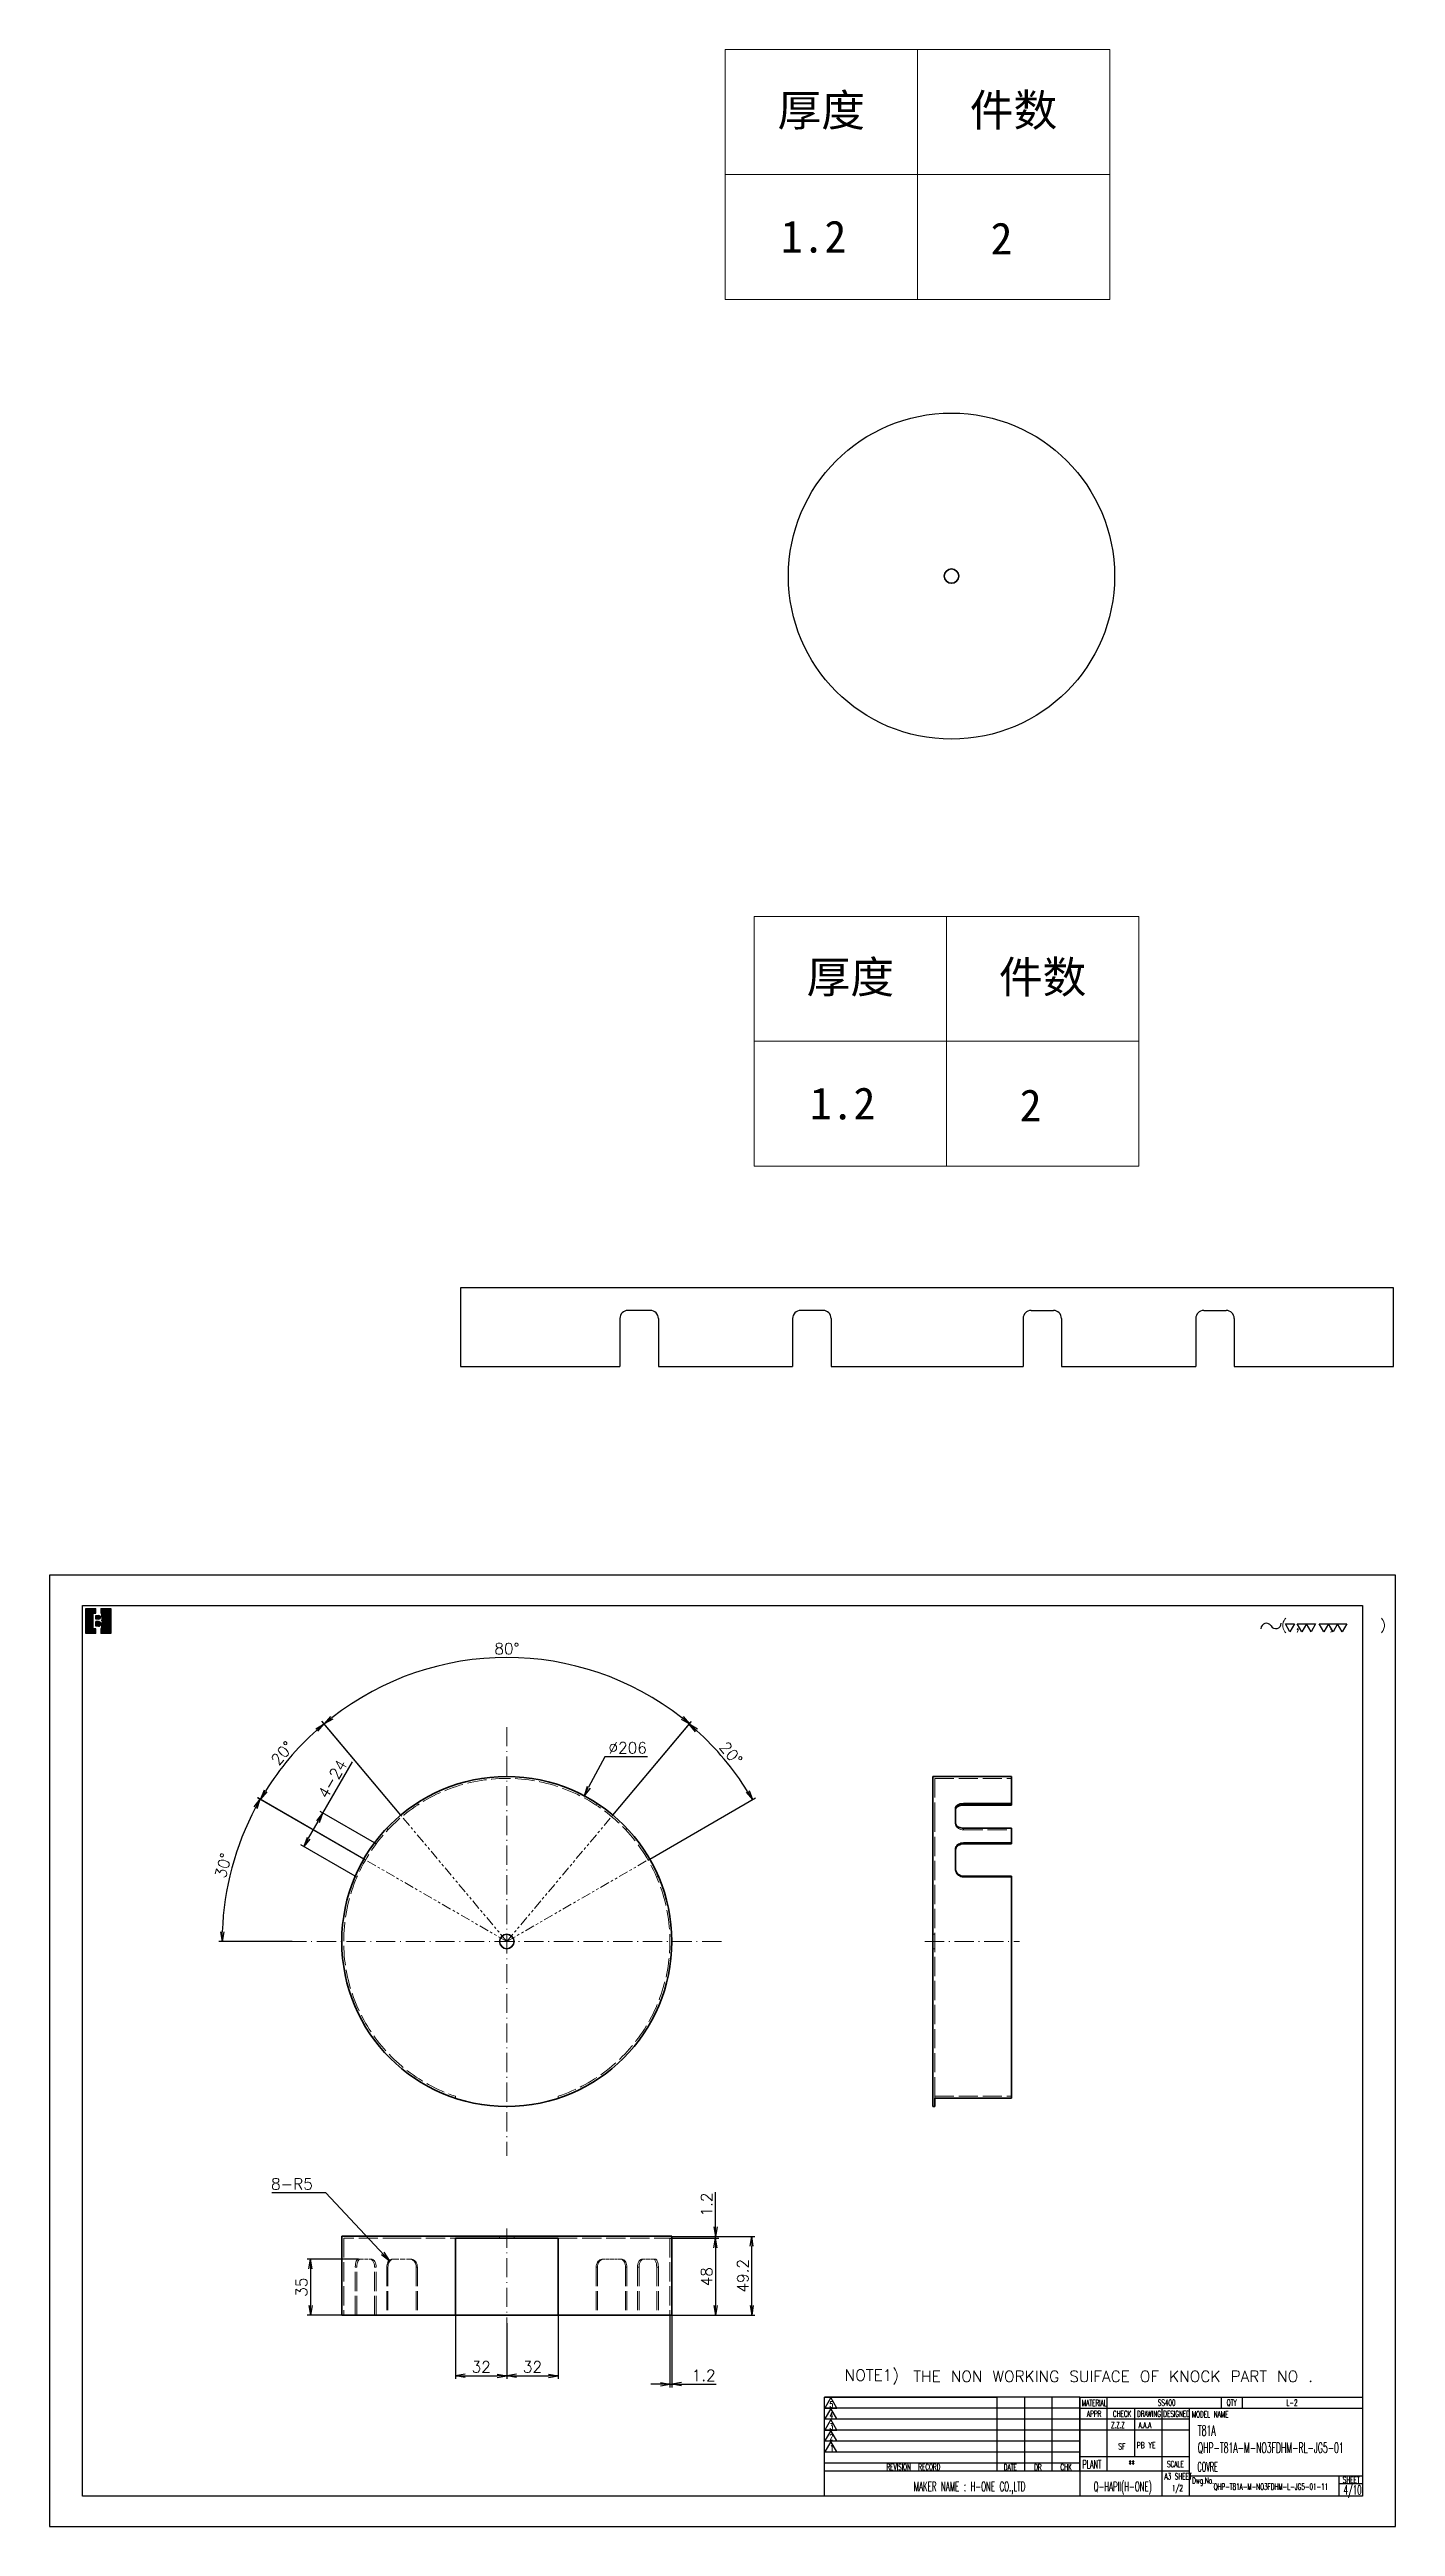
# Model space of a CAD drawing. Header units: inches. Extents: x -47 to 3258, y 12 to 1627.
# Drawn here: x 2418 to 3258, y 27 to 1573 of the extents above; entities that cross this region are included whole.
import ezdxf
from ezdxf.enums import TextEntityAlignment as Align

# ---------------------------------------------------------------- set-up
doc = ezdxf.new("R2010")
doc.units = ezdxf.units.IN
doc.header["$MEASUREMENT"] = 0
for name, pattern in [('ACISOTGB', [9, 4, -1, 1, -1, 1, -1]), ('AM_ISO02W050', [7.5, 6, -1.5]), ('AM_ISO08W050', [18, 12, -1.5, 3, -1.5]), ('DASHDOT', [18.5, 12, -3, 0.5, -3]), ('DASHED', [15, 12, -3])]:
    doc.linetypes.add(name, pattern=pattern)
for name, color, linetype, lineweight in [('AM_7', 2, 'AM_ISO08W050', 25), ('AM_HID', 1, 'AM_ISO02W050', 25), ('标注层', 253, 'Continuous', 13), ('标注线', 3, 'Continuous', 18)]:
    doc.layers.add(name, color=color, linetype=linetype, lineweight=lineweight)
doc.layers.add('title_frame', color=7, linetype='Continuous')
doc.layers.add('word_dim', color=253, linetype='Continuous')
doc.styles.add('MX_NOTE_STANDARD', font='txt.shx', dxfattribs={"bigfont": 'bigfont.shx'})
doc.styles.get("Standard").update_dxf_attribs({"font": 'txt', "bigfont": 'gbcbig.shx'})
doc.styles.add('宋体', font='')
doc.styles.get('宋体').set_extended_font_data('SimSun')
doc.dimstyles.new('STANDARD 1-2', dxfattribs={"dimscale": 2, "dimtxt": 3.5, "dimasz": 3, "dimexe": 1, "dimexo": 0, "dimgap": 1, "dimtad": 3, "dimdsep": 46, "dimtxsty": 'Standard', "dimblk1": 'OPEN', "dimblk2": 'OPEN', "dimsah": 1, "dimcen": 0, "dimclrd": 256, "dimclre": 256, "dimclrt": 3, "dimazin": 2, "dimtfac": 1, "dimtmove": 0, "dimatfit": 3, "dimldrblk": 'OPEN', "dimfxl": 1, "dimtolj": 1, "dimlwd": 25, "dimlwe": 25, "dimarcsym": 0})
doc.dimstyles.new('STANDARD 1-2$3', dxfattribs={"dimscale": 2, "dimtxt": 3.5, "dimasz": 3, "dimexe": 1, "dimexo": 0, "dimgap": 1, "dimtad": 3, "dimtoh": 1, "dimdsep": 46, "dimtxsty": 'Standard', "dimblk1": 'OPEN', "dimblk2": 'OPEN', "dimsah": 1, "dimcen": 0, "dimclrd": 256, "dimclre": 256, "dimclrt": 3, "dimazin": 2, "dimtfac": 1, "dimtofl": 0, "dimtmove": 0, "dimatfit": 3, "dimldrblk": 'OPEN', "dimfxl": 1, "dimtolj": 1, "dimlwd": 25, "dimlwe": 25, "dimarcsym": 0})

msp = doc.modelspace()

# ---------------------------------------------------------------- texts
at = {"layer": 'title_frame', "color": 3, "linetype": 'Continuous'}
msp.add_text('( ,   ,     )', height=6, dxfattribs=at).set_placement((3186.89244, 586.56777))
at = {"layer": 'title_frame', "color": 3, "style": 'MX_NOTE_STANDARD'}
for s, height, width, p in [('5', 3.75928, 0.545, (2905.06206, 100.9596)), ('4', 3.75928, 0.545, (2905.06206, 94.14411)), ('MATERIAL', 3.866688, 0.545, (3062.48575, 101.80752)), ('APPR', 3.866688, 0.545, (3065.67711, 95.004)), ('CHECK', 3.866688, 0.545, (3081.86883, 95.004)), ('DRAWING', 3.866688, 0.545, (3096.90783, 95.004)), ('SS400', 3.866688, 0.545, (3109.88823, 101.97537)), ('DESIGNED', 3.866688, 0.545, (3113.29079, 95.004)), ('MODEL NAME', 3.866688, 0.545, (3131.14767, 94.7093)), ('QTY', 3.866688, 0.545, (3152.88775, 101.97537)), ('L-2', 3.866688, 0.545, (3190.14339, 101.97537)), ('3', 3.75928, 0.545, (2905.06206, 87.22622)), ('2', 3.75928, 0.545, (2905.06206, 80.53644)), ('1', 3.75928, 0.545, (2905.45454, 73.61855)), ('Z.Z.Z', 3.724, 0.545, (3080.74076, 88.07131)), ('SF', 3.724, 0.6, (3085.20681, 74.71272)), ('PB YE', 3.724, 0.6, (3096.75172, 75.47161)), ('A.A.A', 3.724, 0.545, (3097.89076, 88.07131)), ('T81A', 6.468, 0.545, (3134.80116, 83.26442)), ('QHP-T81A-M-NO3FDHM-RL-JG5-01', 6.468, 0.545, (3134.80116, 72.5317)), ('REVISION  RECORD', 3.866688, 0.545, (2940.5392, 61.84513)), ('DATE', 3.866688, 0.545, (3013.7661, 61.68542)), ('DR', 3.866688, 0.545, (3032.75407, 61.66498)), ('CHK', 3.866688, 0.545, (3049.10735, 61.73051)), ('PLANT', 5.3704, 0.545, (3062.81362, 62.71846)), ('**', 5.3704, 0.545, (3091.52742, 62.71846)), ('SCALE', 3.866688, 0.545, (3115.64274, 63.5997)), ('COVRE', 5.88, 0.5, (3134.65369, 60.94852)), ('MAKER NAME : H-ONE CO.,LTD', 5.88, 0.545, (2957.55046, 48.66395)), ('Q-HAPII(H-ONE)', 5.88, 0.545, (3069.85327, 48.56743)), ('A3 SHEET', 3.866688, 0.545, (3114.00073, 55.96461)), ('1/2', 3.866688, 0.545, (3118.70421, 48.606)), ('Dwg.No.', 3.866688, 0.545, (3131.31938, 53.32681)), ('QHP-T81A-M-NO3FDHM-L-JG5-01-11', 3.866688, 0.545, (3144.72398, 49.46518)), ('SHEET', 3.866688, 0.545, (3225.32133, 53.78559)), ('4/10', 5.88, 0.545, (3225.79471, 46.46319))]:
    msp.add_text(s, height=height, dxfattribs=dict(at, width=width)).set_placement(p)
at = {"layer": 'word_dim', "color": 3, "linetype": 'Continuous'}
msp.add_text('NOTE1) ', height=7, dxfattribs=at).set_placement((2914.4436, 117.60189))
at = {"layer": 'word_dim', "color": 3, "insert": (2951.06478, 123.82106), "char_height": 7, "width": 352.1336511, "attachment_point": 1}
msp.add_mtext(' THE NON WORKING SUIFACE OF KNOCK PART NO .', dxfattribs=at)
at = {"layer": '标注层', "color": 3, "ltscale": 2, "insert": (2582.52654, 236.9151), "char_height": 7, "attachment_point": 9}
msp.add_mtext('\\A1;8-R5', dxfattribs=at)

# ---------------------------------------------------------------- blocks, each defined once
blk = doc.blocks.new('B機密ﾏｰｸ')
blk.add_hatch(color=1).paths.add_polyline_path([(0.4, 0.815), (0.4, 1), (0, 1), (0, 0), (0.4, 0), (0.4, 0.185), (0.3, 0.185), (0.3, 0.815)])
h = blk.add_hatch(color=1)
edge = h.paths.add_edge_path()
edge.add_line((0.6, 1), (0.6, 0.814))
edge.add_arc((0.585, 0.67), 0.145, 0, 84.06223, ccw=False)
edge.add_arc((0.585, 0.67), 0.145, -69.82873, 0, ccw=False)
edge.add_line((0.635, 0.534), (0.635, 0.512))
edge.add_arc((0.57, 0.355), 0.17, 0, 67.52049, ccw=False)
edge.add_arc((0.57, 0.355), 0.17, -79.83575, 0, ccw=False)
edge.add_line((0.6, 0.188), (0.6, 0))
edge.add_line((0.6, 0), (1, 0))
edge.add_line((1, 0), (1, 1))
edge.add_line((1, 1), (0.6, 1))
h = blk.add_hatch(color=1)
edge = h.paths.add_edge_path()
edge.add_arc((0.53, 0.645), 0.07, 360, 450)
edge.add_line((0.53, 0.715), (0.4, 0.715))
edge.add_line((0.4, 0.715), (0.4, 0.575))
edge.add_line((0.4, 0.575), (0.53, 0.575))
edge.add_arc((0.53, 0.645), 0.07, 270, 360)
h = blk.add_hatch(color=1)
edge = h.paths.add_edge_path()
edge.add_arc((0.515, 0.38), 0.095, 0, 90)
edge.add_line((0.515, 0.475), (0.4, 0.475))
edge.add_line((0.4, 0.475), (0.4, 0.285))
edge.add_line((0.4, 0.285), (0.515, 0.285))
edge.add_arc((0.515, 0.38), 0.095, 270, 360)
at = {"color": 1}
for p, q in [((0, 0), (0, 1)), ((0, 1), (0.4, 1)), ((0.4, 0.815), (0.4, 1)), ((0.6, 1), (0.6, 0.814)), ((0.6, 1), (1, 1)), ((1, 1), (1, 0)), ((0.3, 0.815), (0.4, 0.815)), ((0.3, 0.185), (0.3, 0.815)), ((0.4, 0.185), (0.3, 0.185)), ((0.4, 0.715), (0.53, 0.715)), ((0.4, 0.575), (0.4, 0.715)), ((0.53, 0.575), (0.4, 0.575)), ((0.515, 0.475), (0.4, 0.475)), ((0.4, 0.285), (0.4, 0.475)), ((0.515, 0.285), (0.4, 0.285)), ((0.4, 0), (0.4, 0.185)), ((0.57, 0.525), (0.57, 0.525)), ((0.6, 0.645), (0.6, 0.645)), ((0.6, 0.188), (0.6, 0)), ((0.61, 0.38), (0.61, 0.38)), ((0.635, 0.534), (0.635, 0.512)), ((0.73, 0.67), (0.73, 0.67)), ((0.74, 0.355), (0.74, 0.355)), ((0.4, 0), (0, 0)), ((1, 0), (0.6, 0))]:
    blk.add_line(p, q, dxfattribs=at)
for centre, radius, start, end in [((0.515, 0.38), 0.095, 0, 90), ((0.515, 0.38), 0.095, 270, 0), ((0.53, 0.645), 0.07, 360, 90), ((0.53, 0.645), 0.07, 270, 360), ((0.585, 0.67), 0.145, 360, 84.06223), ((0.57, 0.355), 0.17, 280.16425, 0), ((0.585, 0.67), 0.145, 290.17127, 0), ((0.57, 0.355), 0.17, 0, 67.52049)]:
    blk.add_arc(centre, radius, start, end, dxfattribs=at)
blk.add_attdef('B機密ﾏｰｸ', (-0.086, 1.075), '', height=0.2)
blk = doc.blocks.new('shiage0')
at = {"layer": 'word_dim', "color": 3, "linetype": 'Continuous'}
for centre, start, end in [((1.69, 0), 30, 180), ((4.61, 1.69), 210, 0)]:
    blk.add_arc(centre, 1.69, start, end, dxfattribs=at)
blk = doc.blocks.new('_Open')
at = {"color": 0, "lineweight": -2}
for p, q in [((-1, 0.17), (0, 0)), ((-1, -0.17), (0, 0)), ((0, 0), (-1, 0))]:
    blk.add_line(p, q, dxfattribs=at)
blk = doc.blocks.new('*D80')
at = {"layer": 'DEFPOINTS', "color": 0, "ltscale": 2, "transparency": 16777216}
for p in [(2751.8, 482.8), (2655.3, 300.8)]:
    blk.add_point(p, dxfattribs=at)
at = {"layer": '标注层', "lineweight": 25, "ltscale": 2, "transparency": 16777216}
for p, q in [((2764.8, 507.2), (2754.6, 488.1)), ((2791.3, 507.2), (2764.8, 507.2))]:
    blk.add_line(p, q, dxfattribs=at)
at = {"layer": '标注层', "lineweight": 25, "ltscale": 2, "transparency": 16777216, "xscale": 6, "yscale": 6, "zscale": 6, "rotation": 242.0670033520367}
blk.add_blockref('_Open', (2751.8, 482.8), dxfattribs=at)
at = {"layer": '标注层', "color": 3, "ltscale": 2, "transparency": 16777216, "insert": (2779, 512.7), "char_height": 7, "attachment_point": 5}
blk.add_mtext('\\A1;∅206', dxfattribs=at)
blk = doc.blocks.new('*D81')
at = {"layer": 'DEFPOINTS', "color": 0, "ltscale": 2, "transparency": 16777216}
for p in [(2805.4, 158.5), (2806.6, 158.5), (2806.6, 115.4)]:
    blk.add_point(p, dxfattribs=at)
at = {"layer": '标注层', "lineweight": 25, "ltscale": 2, "transparency": 16777216}
for p, q in [((2805.4, 158.5), (2805.4, 113.4)), ((2806.6, 158.5), (2806.6, 113.4)), ((2799.4, 115.4), (2793.4, 115.4)), ((2805.4, 115.4), (2806.6, 115.4)), ((2812.6, 115.4), (2834.2, 115.4))]:
    blk.add_line(p, q, dxfattribs=at)
at = {"layer": '标注层', "lineweight": 25, "ltscale": 2, "transparency": 16777216, "xscale": 6, "yscale": 6, "zscale": 6}
blk.add_blockref('_Open', (2805.4, 115.4), dxfattribs=at)
at = {"layer": '标注层', "lineweight": 25, "ltscale": 2, "transparency": 16777216, "xscale": 6, "yscale": 6, "zscale": 6, "rotation": 180}
blk.add_blockref('_Open', (2806.6, 115.4), dxfattribs=at)
at = {"layer": '标注层', "color": 3, "ltscale": 2, "transparency": 16777216, "insert": (2826.4, 120.9), "char_height": 7, "attachment_point": 5}
blk.add_mtext('\\A1;1.2', dxfattribs=at)
blk = doc.blocks.new('*D82')
at = {"layer": 'DEFPOINTS', "color": 0, "ltscale": 2, "transparency": 16777216}
for p in [(2805.4, 206.5), (2806.6, 207.7), (2833.8, 207.7)]:
    blk.add_point(p, dxfattribs=at)
at = {"layer": '标注层', "lineweight": 25, "ltscale": 2, "transparency": 16777216}
for p, q in [((2833.8, 213.7), (2833.8, 235.4)), ((2805.4, 206.5), (2835.8, 206.5)), ((2806.6, 207.7), (2835.8, 207.7)), ((2833.8, 206.5), (2833.8, 207.7)), ((2833.8, 200.5), (2833.8, 194.5))]:
    blk.add_line(p, q, dxfattribs=at)
at = {"layer": '标注层', "lineweight": 25, "ltscale": 2, "transparency": 16777216, "xscale": 6, "yscale": 6, "zscale": 6}
for p, rotation in [((2833.8, 207.7), 270), ((2833.8, 206.5), 90)]:
    blk.add_blockref('_Open', p, dxfattribs=dict(at, rotation=rotation))
at = {"layer": '标注层', "color": 3, "ltscale": 2, "transparency": 16777216, "insert": (2828.3, 227.6), "char_height": 7, "attachment_point": 5, "rotation": 90}
blk.add_mtext('\\A1;1.2', dxfattribs=at)
blk = doc.blocks.new('*D83')
at = {"layer": 'DEFPOINTS', "color": 0, "ltscale": 2, "transparency": 16777216}
for p in [(2806.6, 207.7), (2856.4, 207.7), (2806.6, 158.5)]:
    blk.add_point(p, dxfattribs=at)
at = {"layer": '标注层', "lineweight": 25, "ltscale": 2, "transparency": 16777216}
for p, q in [((2806.6, 207.7), (2858.4, 207.7)), ((2856.4, 164.5), (2856.4, 201.7)), ((2806.6, 158.5), (2858.4, 158.5))]:
    blk.add_line(p, q, dxfattribs=at)
at = {"layer": '标注层', "lineweight": 25, "ltscale": 2, "transparency": 16777216, "xscale": 6, "yscale": 6, "zscale": 6}
for p, rotation in [((2856.4, 207.7), 90), ((2856.4, 158.5), 270)]:
    blk.add_blockref('_Open', p, dxfattribs=dict(at, rotation=rotation))
at = {"layer": '标注层', "color": 3, "ltscale": 2, "transparency": 16777216, "insert": (2850.9, 183.1), "char_height": 7, "attachment_point": 5, "rotation": 90}
blk.add_mtext('\\A1;49.2', dxfattribs=at)
blk = doc.blocks.new('*D84')
at = {"layer": 'DEFPOINTS', "color": 0, "ltscale": 2, "transparency": 16777216}
for p in [(2805.4, 206.5), (2806.6, 158.5), (2833.8, 158.5)]:
    blk.add_point(p, dxfattribs=at)
at = {"layer": '标注层', "lineweight": 25, "ltscale": 2, "transparency": 16777216}
for p, q in [((2805.4, 206.5), (2835.8, 206.5)), ((2833.8, 200.5), (2833.8, 164.5)), ((2806.6, 158.5), (2835.8, 158.5))]:
    blk.add_line(p, q, dxfattribs=at)
at = {"layer": '标注层', "lineweight": 25, "ltscale": 2, "transparency": 16777216, "xscale": 6, "yscale": 6, "zscale": 6}
for p, rotation in [((2833.8, 206.5), 90), ((2833.8, 158.5), 270)]:
    blk.add_blockref('_Open', p, dxfattribs=dict(at, rotation=rotation))
at = {"layer": '标注层', "color": 3, "ltscale": 2, "transparency": 16777216, "insert": (2828.3, 182.5), "char_height": 7, "attachment_point": 5, "rotation": 90}
blk.add_mtext('\\A1;48', dxfattribs=at)
blk = doc.blocks.new('*D85')
at = {"layer": 'DEFPOINTS', "color": 0, "ltscale": 2, "transparency": 16777216}
for p in [(2671.6, 158.5), (2703.6, 153.6), (2703.6, 120.7)]:
    blk.add_point(p, dxfattribs=at)
at = {"layer": '标注层', "lineweight": 25, "ltscale": 2, "transparency": 16777216}
for p, q in [((2671.6, 158.5), (2671.6, 118.7)), ((2703.6, 153.6), (2703.6, 118.7)), ((2677.6, 120.7), (2697.6, 120.7))]:
    blk.add_line(p, q, dxfattribs=at)
at = {"layer": '标注层', "lineweight": 25, "ltscale": 2, "transparency": 16777216, "xscale": 6, "yscale": 6, "zscale": 6, "rotation": 180}
blk.add_blockref('_Open', (2671.6, 120.7), dxfattribs=at)
at = {"layer": '标注层', "lineweight": 25, "ltscale": 2, "transparency": 16777216, "xscale": 6, "yscale": 6, "zscale": 6}
blk.add_blockref('_Open', (2703.6, 120.7), dxfattribs=at)
at = {"layer": '标注层', "color": 3, "ltscale": 2, "transparency": 16777216, "insert": (2687.6, 126.2), "char_height": 7, "attachment_point": 5}
blk.add_mtext('\\A1;32', dxfattribs=at)
blk = doc.blocks.new('*D86')
at = {"layer": 'DEFPOINTS', "color": 0, "ltscale": 2, "transparency": 16777216}
for p in [(2735.6, 158.5), (2703.6, 153.6), (2735.6, 120.7)]:
    blk.add_point(p, dxfattribs=at)
at = {"layer": '标注层', "lineweight": 25, "ltscale": 2, "transparency": 16777216}
for p, q in [((2735.6, 158.5), (2735.6, 118.7)), ((2703.6, 153.6), (2703.6, 118.7)), ((2709.6, 120.7), (2729.6, 120.7))]:
    blk.add_line(p, q, dxfattribs=at)
at = {"layer": '标注层', "lineweight": 25, "ltscale": 2, "transparency": 16777216, "xscale": 6, "yscale": 6, "zscale": 6, "rotation": 180}
blk.add_blockref('_Open', (2703.6, 120.7), dxfattribs=at)
at = {"layer": '标注层', "lineweight": 25, "ltscale": 2, "transparency": 16777216, "xscale": 6, "yscale": 6, "zscale": 6}
blk.add_blockref('_Open', (2735.6, 120.7), dxfattribs=at)
at = {"layer": '标注层', "color": 3, "ltscale": 2, "transparency": 16777216, "insert": (2719.6, 126.2), "char_height": 7, "attachment_point": 5}
blk.add_mtext('\\A1;32', dxfattribs=at)
blk = doc.blocks.new('*D87')
at = {"layer": 'DEFPOINTS', "color": 0, "ltscale": 2, "transparency": 16777216}
for p in [(2536.6, 452.6), (2614.4, 443.3), (2569.7, 391.8), (2703.6, 391.8), (2837.5, 391.8)]:
    blk.add_point(p, dxfattribs=at)
at = {"layer": '标注层', "lineweight": 25, "ltscale": 2, "transparency": 16777216}
for p, q in [((2614.4, 443.3), (2548, 481.6)), ((2569.7, 391.8), (2523.9, 391.8))]:
    blk.add_line(p, q, dxfattribs=at)
blk.add_arc((2703.6, 391.8), 177.7, 151.9355, 178.0649, dxfattribs=at)
at = {"layer": '标注层', "lineweight": 25, "ltscale": 2, "transparency": 16777216, "xscale": 6, "yscale": 6, "zscale": 6}
for p, rotation in [((2549.7, 480.6), 60.96795591115891), ((2525.9, 391.8), 269.0324710902875)]:
    blk.add_blockref('_Open', p, dxfattribs=dict(at, rotation=rotation))
at = {"layer": '标注层', "color": 3, "ltscale": 2, "transparency": 16777216, "insert": (2526.6, 439.2), "char_height": 7, "attachment_point": 5, "rotation": 75.0002}
blk.add_mtext('\\A1;30°', dxfattribs=at)
blk = doc.blocks.new('*D88')
at = {"layer": 'DEFPOINTS', "color": 0, "ltscale": 2, "transparency": 16777216}
for p in [(2588.8, 471.9), (2621, 453.4), (2609, 432.6)]:
    blk.add_point(p, dxfattribs=at)
at = {"layer": '标注层', "lineweight": 25, "ltscale": 2, "transparency": 16777216}
for p, q in [((2588.8, 471.9), (2607.3, 504)), ((2579.8, 456.3), (2585.8, 466.7)), ((2621, 453.4), (2587.1, 472.9)), ((2609, 432.6), (2575.1, 452.1))]:
    blk.add_line(p, q, dxfattribs=at)
at = {"layer": '标注层', "lineweight": 25, "ltscale": 2, "transparency": 16777216, "xscale": 6, "yscale": 6, "zscale": 6}
for p, rotation in [((2588.8, 471.9), 59.99999670879549), ((2576.8, 451.1), 239.9999967087955)]:
    blk.add_blockref('_Open', p, dxfattribs=dict(at, rotation=rotation))
at = {"layer": '标注层', "color": 3, "ltscale": 2, "transparency": 16777216, "insert": (2594.8, 493.3), "char_height": 7, "attachment_point": 5, "rotation": 60}
blk.add_mtext('\\A1;{\\Fromans,bigfont|c134;4-24}', dxfattribs=at)
blk = doc.blocks.new('*D89')
at = {"layer": 'DEFPOINTS', "color": 0, "ltscale": 2, "transparency": 16777216}
for p in [(2574.5, 513.6), (2637.4, 470.7), (2614.4, 443.3), (2703.6, 391.8), (2703.6, 391.8)]:
    blk.add_point(p, dxfattribs=at)
at = {"layer": '标注层', "lineweight": 25, "ltscale": 2, "transparency": 16777216}
for p, q in [((2637.4, 470.7), (2588.2, 529.3)), ((2614.4, 443.3), (2548.1, 481.6))]:
    blk.add_line(p, q, dxfattribs=at)
blk.add_arc((2703.6, 391.8), 177.5, 131.9374, 148.0633, dxfattribs=at)
at = {"layer": '标注层', "lineweight": 25, "ltscale": 2, "transparency": 16777216, "xscale": 6, "yscale": 6, "zscale": 6}
for p, rotation in [((2589.5, 527.8), 40.96889181972542), ((2549.9, 480.6), 239.0318708071347)]:
    blk.add_blockref('_Open', p, dxfattribs=dict(at, rotation=rotation))
at = {"layer": '标注层', "color": 3, "ltscale": 2, "transparency": 16777216, "insert": (2563.4, 509.4), "char_height": 7, "attachment_point": 5, "rotation": 50.0004}
blk.add_mtext('\\A1;20°', dxfattribs=at)
blk = doc.blocks.new('*D90')
at = {"layer": 'DEFPOINTS', "color": 0, "ltscale": 2, "transparency": 16777216}
for p in [(2744.5, 564.4), (2637.4, 470.7), (2769.8, 470.7), (2703.6, 391.8), (2703.6, 391.8)]:
    blk.add_point(p, dxfattribs=at)
at = {"layer": '标注层', "lineweight": 25, "ltscale": 2, "transparency": 16777216}
for p, q in [((2637.4, 470.7), (2588.3, 529.2)), ((2769.8, 470.7), (2818.8, 529.2))]:
    blk.add_line(p, q, dxfattribs=at)
blk.add_arc((2703.6, 391.8), 177.3, 51.9384, 128.0616, dxfattribs=at)
at = {"layer": '标注层', "lineweight": 25, "ltscale": 2, "transparency": 16777216, "xscale": 6, "yscale": 6, "zscale": 6}
for p, rotation in [((2589.6, 527.7), 219.0309465846166), ((2817.6, 527.7), 320.9690534153834)]:
    blk.add_blockref('_Open', p, dxfattribs=dict(at, rotation=rotation))
at = {"layer": '标注层', "color": 3, "ltscale": 2, "transparency": 16777216, "insert": (2703.6, 574.6), "char_height": 7, "attachment_point": 5}
blk.add_mtext('\\A1;80°', dxfattribs=at)
blk = doc.blocks.new('*D91')
at = {"layer": 'DEFPOINTS', "color": 0, "ltscale": 2, "transparency": 16777216}
for p in [(2845.6, 497.6), (2769.8, 470.7), (2792.8, 443.3), (2703.6, 391.8), (2703.6, 391.8)]:
    blk.add_point(p, dxfattribs=at)
at = {"layer": '标注层', "lineweight": 25, "ltscale": 2, "transparency": 16777216}
for p, q in [((2769.8, 470.7), (2818.7, 529)), ((2792.8, 443.3), (2858.7, 481.4))]:
    blk.add_line(p, q, dxfattribs=at)
blk.add_arc((2703.6, 391.8), 177.1, 31.9406, 48.0586, dxfattribs=at)
at = {"layer": '标注层', "lineweight": 25, "ltscale": 2, "transparency": 16777216, "xscale": 6, "yscale": 6, "zscale": 6}
for p, rotation in [((2817.4, 527.5), 139.0291499054032), ((2857, 480.4), 300.9700874677365)]:
    blk.add_blockref('_Open', p, dxfattribs=dict(at, rotation=rotation))
at = {"layer": '标注层', "color": 3, "ltscale": 2, "transparency": 16777216, "insert": (2843.5, 509.2), "char_height": 7, "attachment_point": 5, "rotation": 309.9996}
blk.add_mtext('\\A1;20°', dxfattribs=at)
blk = doc.blocks.new('*D92')
at = {"layer": 'DEFPOINTS', "color": 0, "ltscale": 2, "transparency": 16777216}
for p in [(2611.1, 193.5), (2581, 158.5), (2600.6, 158.5)]:
    blk.add_point(p, dxfattribs=at)
at = {"layer": '标注层', "lineweight": 25, "ltscale": 2, "transparency": 16777216}
for p, q in [((2611.1, 193.5), (2579, 193.5)), ((2581, 187.5), (2581, 164.5)), ((2600.6, 158.5), (2579, 158.5))]:
    blk.add_line(p, q, dxfattribs=at)
at = {"layer": '标注层', "lineweight": 25, "ltscale": 2, "transparency": 16777216, "xscale": 6, "yscale": 6, "zscale": 6}
for p, rotation in [((2581, 193.5), 90), ((2581, 158.5), 270)]:
    blk.add_blockref('_Open', p, dxfattribs=dict(at, rotation=rotation))
at = {"layer": '标注层', "color": 3, "ltscale": 2, "transparency": 16777216, "insert": (2575.5, 176), "char_height": 7, "attachment_point": 5, "rotation": 90}
blk.add_mtext('\\A1;35', dxfattribs=at)
blk = doc.blocks.new('*T93')
at = {"layer": '标注线', "color": 0, "linetype": 'ByBlock', "lineweight": -2, "transparency": 16777216}
for p, q in [((0, 0), (120, 0)), ((0, 0), (0, -78)), ((60, 0), (60, -78)), ((120, 0), (120, -78)), ((0, -39), (120, -39)), ((0, -78), (120, -78))]:
    blk.add_line(p, q, dxfattribs=at)
at = {"layer": '标注线', "color": 0, "transparency": 16777216, "char_height": 10, "width": 57, "attachment_point": 5}
for s, insert in [('{\\fSimSun|b0|i0|c134|p2;厚度}', (30, -19.5)), ('{\\fSimSun|b0|i0|c134|p2;件数}', (90, -19.5))]:
    blk.add_mtext(s, dxfattribs=dict(at, insert=insert))
blk = doc.blocks.new('加工参数')
blk.add_blockref('*T93', (-60, 78))
at = {"layer": '标注线', "color": 0, "style": '宋体'}
for tag, p in [('6', (-32.4, 14.63)), ('1', (26.25, 14.02))]:
    blk.add_attdef(tag, text='', height=10, dxfattribs=at).set_placement(p, align=Align.CENTER)

# ---------------------------------------------------------------- dimensions: what is measured, and where the dimension line sits
at = {"layer": '标注层', "ltscale": 2}
for base, line1, line2, picture, middle in [((2744.46282, 564.36023), ((2703.56885, 391.81651), (2769.77599, 470.71817)), ((2703.56885, 391.81651), (2637.3617, 470.71817)), '*D90', (2703.56885, 574.64009)), ((2574.47667, 513.60714), ((2703.56885, 391.81651), (2637.3617, 470.71817)), ((2703.57041, 391.81561), (2614.36823, 443.31562)), '*D89', (2563.40028, 509.43031)), ((2845.64001, 497.58305), ((2703.56729, 391.81561), (2792.76946, 443.31562)), ((2703.56885, 391.81651), (2769.77599, 470.71817)), '*D91', (2843.46311, 509.20015)), ((2536.62012, 452.5796), ((2837.46887, 391.81561), (2569.66888, 391.81561)), ((2703.57041, 391.81561), (2614.36823, 443.31562)), '*D87', (2526.64694, 439.2214))]:
    dim = msp.add_angular_dim_2l(base=base, line1=line1, line2=line2, dimstyle='STANDARD 1-2', dxfattribs=at)
    dim.commit()
    dim.dimension.update_dxf_attribs({"geometry": picture, "text_midpoint": middle})
dim = msp.add_diameter_dim_2p(p1=(2655.31966, 300.81552), p2=(2751.81803, 482.8157), dimstyle='STANDARD 1-2$3', dxfattribs=at)
dim.commit()
dim.dimension.update_dxf_attribs({"geometry": '*D80', "text_midpoint": (2779.0218, 507.24707), "dimtype": 163})
dim = msp.add_aligned_dim(p1=(2608.97571, 432.5726), p2=(2620.97571, 453.3572), distance=37.10178, text='{\\Fromans,bigfont|c134;4-24}', dimstyle='STANDARD 1-2', dxfattribs=at)
dim.commit()
dim.dimension.update_dxf_attribs({"geometry": '*D88', "text_midpoint": (2594.83148, 493.27764)})
for base, p1, p2, picture, middle in [((2833.76335, 207.74212), (2805.36889, 206.54211), (2806.56885, 207.74212), '*D82', (2828.26335, 227.57545)), ((2833.76335, 158.54211), (2805.36889, 206.54211), (2806.56885, 158.54211), '*D84', (2828.26335, 182.54211)), ((2856.36567, 207.74212), (2806.56885, 158.54211), (2806.56885, 207.74212), '*D83', (2850.86567, 183.14211)), ((2580.98423, 158.54211), (2611.07446, 193.54211), (2600.56885, 158.54211), '*D92', (2575.48423, 176.04211))]:
    dim = msp.add_linear_dim(base=base, p1=p1, p2=p2, angle=90, dimstyle='STANDARD 1-2', dxfattribs=at)
    dim.commit()
    dim.dimension.update_dxf_attribs({"geometry": picture, "text_midpoint": middle})
for base, p1, p2, picture, middle in [((2703.56885, 120.65403), (2671.56866, 158.54211), (2703.56885, 153.62156), '*D85', (2687.56875, 126.15403)), ((2735.56885, 120.65403), (2703.56885, 153.62156), (2735.56885, 158.54211), '*D86', (2719.56885, 126.15403)), ((2806.56885, 115.37403), (2805.36889, 158.54211), (2806.56885, 158.54211), '*D81', (2826.40218, 120.87403))]:
    dim = msp.add_linear_dim(base=base, p1=p1, p2=p2, dimstyle='STANDARD 1-2', dxfattribs=at)
    dim.commit()
    dim.dimension.update_dxf_attribs({"geometry": picture, "text_midpoint": middle})

# ---------------------------------------------------------------- linework, layer by layer
for p, q in [((3256.96404, 799.98406), (2674.76404, 799.98406)), ((2674.76404, 799.98406), (2674.76404, 750.78406)), ((3256.96404, 750.78406), (3256.96404, 799.98406)), ((2774.16404, 780.78406), (2774.16404, 750.78406)), ((2793.16404, 785.78406), (2779.16404, 785.78406)), ((2798.16404, 780.78406), (2798.16404, 750.78406)), ((2881.96404, 780.78406), (2881.96404, 750.78406)), ((2900.96404, 785.78406), (2886.96404, 785.78406)), ((2905.96404, 780.78406), (2905.96404, 750.78406)), ((3025.76404, 780.78406), (3025.76404, 750.78406)), ((3030.76404, 785.78406), (3044.76404, 785.78406)), ((3049.76404, 780.78406), (3049.76404, 750.78406)), ((3133.56404, 780.78406), (3133.56404, 750.78406)), ((3138.56404, 785.78406), (3152.56404, 785.78406)), ((3157.56404, 780.78406), (3157.56404, 750.78406)), ((2674.76404, 750.78406), (2774.16404, 750.78406)), ((2798.16404, 750.78406), (2881.96404, 750.78406)), ((2905.96404, 750.78406), (3025.76404, 750.78406)), ((3049.76404, 750.78406), (3133.56404, 750.78406)), ((3157.56404, 750.78406), (3256.96404, 750.78406))]:
    msp.add_line(p, q)
at = {"lineweight": 35}
for p, q in [((2969.41949, 470.7181), (2969.41949, 494.81561)), ((2969.41949, 494.81561), (3018.61945, 494.81561)), ((2969.41949, 470.7181), (2969.41949, 288.81561)), ((2988.61945, 477.89431), (3018.61945, 477.89431)), ((2988.61945, 476.96868), (3018.61945, 476.96868)), ((2988.61945, 462.4674), (3018.61945, 462.4674)), ((2988.61945, 462.4674), (3018.61945, 462.4674)), ((2988.61945, 453.3572), (3018.61945, 453.3572)), ((2988.61945, 452.75305), (3018.61945, 452.75305)), ((3018.61945, 432.5726), (2988.61945, 432.5726)), ((2988.61945, 432.5726), (3018.61945, 432.5726)), ((3018.61945, 432.5726), (3018.61945, 293.91259)), ((3018.61945, 293.91259), (2970.61945, 293.91259)), ((2600.56885, 207.74212), (2637.36169, 207.74212)), ((2600.56885, 207.74212), (2600.56885, 158.54211)), ((2806.56885, 207.74212), (2637.36169, 207.74212)), ((2671.56885, 158.54211), (2671.56885, 206.54211)), ((2671.56885, 206.54211), (2735.56885, 206.54211)), ((2735.56885, 158.54211), (2735.56885, 206.54211)), ((2806.56885, 207.74212), (2806.56885, 158.54211)), ((2600.56885, 158.54211), (2637.36169, 158.54211)), ((2671.56885, 158.54211), (2637.36169, 158.54211)), ((2671.56866, 158.54211), (2739.66717, 158.54211)), ((2806.56885, 158.54211), (2735.56885, 158.54211))]:
    msp.add_line(p, q, dxfattribs=at)
at = {"lineweight": 35, "ltscale": 0.423032}
msp.add_line((3018.61945, 477.89431), (3018.61945, 494.81561), dxfattribs=at)
at = {"lineweight": 35, "ltscale": 0.393021}
msp.add_line((3018.61945, 477.89474), (3018.61945, 493.61559), dxfattribs=at)
at = {"lineweight": 35, "ltscale": 0.107929}
msp.add_line((2983.61945, 470.7181), (2983.61945, 475.03527), dxfattribs=at)
at = {"lineweight": 35, "ltscale": 0.117046}
msp.add_line((2983.61945, 466.03625), (2983.61945, 470.7181), dxfattribs=at)
at = {"lineweight": 35, "ltscale": 0.023141}
for p, q in [((2988.61945, 476.96868), (2988.61945, 477.89431)), ((3018.61945, 476.96868), (3018.61945, 477.89431))]:
    msp.add_line(p, q, dxfattribs=at)
at = {"lineweight": 35, "ltscale": 0.30311}
msp.add_line((2983.61945, 437.13433), (2983.61945, 449.25872), dxfattribs=at)
at = {"lineweight": 35, "ltscale": 0.015104}
for p, q in [((2988.61945, 452.75305), (2988.61945, 453.3572)), ((3018.61945, 452.75305), (3018.61945, 453.3572))]:
    msp.add_line(p, q, dxfattribs=at)
at = {"lineweight": 35, "ltscale": 0.227755}
msp.add_line((3018.61945, 462.4674), (3018.61945, 453.3572), dxfattribs=at)
at = {"lineweight": 35, "ltscale": 0.127425}
msp.add_line((2970.61945, 288.81561), (2970.61945, 293.91259), dxfattribs=at)
at = {"lineweight": 35, "ltscale": 0.029999}
msp.add_line((2969.41949, 288.81561), (2970.61945, 288.81561), dxfattribs=at)
at = {"lineweight": 35, "ltscale": 0.206332}
for p, q in [((2601.76886, 158.54211), (2610.02215, 158.54211)), ((2805.36889, 158.54211), (2797.1156, 158.54211))]:
    msp.add_line(p, q, dxfattribs=at)
at = {"lineweight": 35}
for points in [[(2988.61945, 477.89431), (2987.59662, 477.83581), (2986.61627, 477.6621), (2985.71954, 477.3786), (2984.94452, 476.99447), (2984.61957, 476.77337), (2984.33575, 476.53326), (2984.02631, 476.18737), (2983.80121, 475.8175), (2983.66473, 475.43011), (2983.61945, 475.03527)], [(2983.61945, 474.11386), (2983.66339, 474.50207), (2983.79425, 474.88037), (2984.0097, 475.24218), (2984.22467, 475.49911), (2984.48297, 475.74102), (2985.12372, 476.17443), (2985.90228, 476.52325), (2986.78741, 476.77633), (2987.74408, 476.92602), (2988.61945, 476.96868)], [(2988.61945, 462.4674), (2987.789, 462.51827), (2986.98297, 462.66891), (2986.22406, 462.91375), (2985.53314, 463.24426), (2984.96112, 463.62396), (2984.47858, 464.05923), (2984.09601, 464.53866), (2983.82184, 465.05026), (2983.67035, 465.53982), (2983.61945, 466.03625)], [(2988.61945, 462.4674), (2987.789, 462.51827), (2986.98297, 462.66891), (2986.22406, 462.91375), (2985.53314, 463.24426), (2984.96112, 463.62396), (2984.47858, 464.05923), (2984.09601, 464.53866), (2983.82184, 465.05026), (2983.67035, 465.53982), (2983.61945, 466.03625)], [(2988.61945, 453.3572), (2987.78729, 453.3009), (2986.98053, 453.13397), (2986.22272, 452.86224), (2985.53473, 452.49453), (2984.9599, 452.06475), (2984.47736, 451.56945), (2984.0965, 451.02084), (2983.82404, 450.43163), (2983.67072, 449.8518), (2983.61945, 449.25872)], [(2983.61945, 448.65728), (2983.67462, 449.27145), (2983.83917, 449.87094), (2984.11102, 450.44348), (2984.4859, 450.97692), (2984.97711, 451.47668), (2985.56281, 451.90884), (2986.2298, 452.26165), (2986.96222, 452.52484), (2987.77777, 452.69546), (2988.61945, 452.75305)], [(2988.61945, 432.5726), (2987.78473, 432.63745), (2986.97711, 432.82894), (2986.22089, 433.13839), (2985.53668, 433.55309), (2984.95782, 434.04144), (2984.47382, 434.59921), (2984.0932, 435.21111), (2983.83124, 435.83325), (2983.67267, 436.47851), (2983.61945, 437.13433)], [(2988.61945, 432.5726), (2987.78473, 432.63745), (2986.97711, 432.82894), (2986.22089, 433.13839), (2985.53668, 433.55309), (2984.95782, 434.04144), (2984.47382, 434.59921), (2984.0932, 435.21111), (2983.83124, 435.83325), (2983.67267, 436.47851), (2983.61945, 437.13433)]]:
    msp.add_lwpolyline(points, dxfattribs=at)
msp.add_circle((2981.10123, 1244.24483), 101.8)
for centre, radius in [((2981.10123, 1244.24483), 4.5), ((2703.56885, 391.81561), 103), ((2703.56885, 391.81561), 4.5)]:
    msp.add_circle(centre, radius, dxfattribs=at)
for centre, start, end in [((2779.16404, 780.78406), 90, 180), ((2793.16404, 780.78406), 0, 90), ((2886.96404, 780.78406), 90, 180), ((2900.96404, 780.78406), 0, 90), ((3030.76404, 780.78406), 90, 180), ((3044.76404, 780.78406), 0, 90), ((3138.56404, 780.78406), 90, 180), ((3152.56404, 780.78406), 0, 90)]:
    msp.add_arc(centre, 5, start, end)
at = {"layer": 'AM_7', "linetype": 'DASHDOT', "lineweight": 13}
for p, q in [((2703.56885, 525.71557), (2703.56885, 257.91561)), ((2837.46887, 391.81561), (2569.66888, 391.81561)), ((2964.49945, 391.81561), (3023.53949, 391.81561)), ((2703.56885, 212.66216), (2703.56885, 153.62156))]:
    msp.add_line(p, q, dxfattribs=at)
at = {"layer": 'AM_HID', "linetype": 'DASHED', "lineweight": 13}
for p, q in [((2970.61945, 493.61559), (2970.61945, 469.79885)), ((2970.61945, 493.61559), (3018.61945, 493.61559)), ((2970.61945, 295.17584), (2970.61945, 469.79885)), ((2988.61945, 477.89431), (3018.61945, 477.89431)), ((2988.61945, 476.96868), (3018.61945, 476.96868)), ((2988.61945, 461.54177), (3018.61945, 461.54177)), ((2988.61945, 461.54177), (3018.61945, 461.54177)), ((3018.61945, 453.3572), (2988.61945, 453.3572)), ((3018.61945, 452.75305), (2988.61945, 452.75305)), ((3018.61945, 431.96844), (2988.61945, 431.96844)), ((2988.61945, 431.96844), (3018.61945, 431.96844)), ((2970.61945, 295.17584), (3018.61945, 295.17584)), ((2970.61945, 295.17584), (3018.61945, 295.17584)), ((3018.61945, 293.91259), (2970.61945, 293.91259)), ((2638.13299, 206.54211), (2601.76886, 206.54211)), ((2601.76886, 206.54211), (2601.76886, 158.54211)), ((2638.13299, 206.54211), (2671.56885, 206.54211)), ((2735.56885, 206.54211), (2805.36889, 206.54211)), ((2805.36889, 206.54211), (2805.36889, 158.54211)), ((2608.97571, 158.54211), (2608.97571, 188.54212)), ((2610.02215, 158.54211), (2610.02215, 188.54212)), ((2620.97571, 158.54211), (2620.97571, 188.54212)), ((2622.02215, 158.54211), (2622.02215, 188.54212)), ((2628.62005, 188.54212), (2628.62005, 158.54211)), ((2629.39679, 188.54212), (2629.39679, 158.54211)), ((2647.00512, 188.54212), (2647.00512, 158.54211)), ((2647.78186, 188.54212), (2647.78186, 158.54211)), ((2759.35589, 188.54212), (2759.35589, 158.54211)), ((2760.13257, 188.54212), (2760.13257, 158.54211)), ((2777.74096, 188.54212), (2777.74096, 158.54211)), ((2778.5177, 188.54212), (2778.5177, 158.54211)), ((2785.1156, 188.54212), (2785.1156, 158.54211)), ((2786.16211, 188.54212), (2786.16211, 158.54211)), ((2797.1156, 188.54212), (2797.1156, 158.54211)), ((2798.16211, 188.54212), (2798.16211, 158.54211))]:
    msp.add_line(p, q, dxfattribs=at)
at = {"layer": 'AM_HID', "linetype": 'DASHED', "lineweight": 13, "ltscale": 0.030209}
for p, q in [((2647.00512, 477.89431), (2647.78186, 476.96868)), ((2629.39679, 461.54177), (2628.62005, 462.4674)), ((2778.5177, 462.4674), (2777.74096, 461.54177))]:
    msp.add_line(p, q, dxfattribs=at)
at = {"layer": 'AM_HID', "linetype": 'DASHED', "lineweight": 13, "ltscale": 0.030208}
for p, q in [((2759.35589, 476.96868), (2760.13257, 477.89431)), ((2620.97571, 453.3572), (2622.02215, 452.75305)), ((2610.02215, 431.96844), (2608.97571, 432.5726))]:
    msp.add_line(p, q, dxfattribs=at)
at = {"layer": 'AM_HID', "linetype": 'DASHED', "lineweight": 13, "ltscale": 0.023035}
msp.add_line((2983.61945, 466.03625), (2983.61945, 465.11483), dxfattribs=at)
at = {"layer": 'AM_HID', "linetype": 'DASHED', "lineweight": 13, "ltscale": 0.023141}
for p, q in [((2988.61945, 477.89431), (2988.61945, 476.96868)), ((2988.61945, 461.54177), (2988.61945, 462.4674)), ((2988.61945, 462.4674), (2988.61945, 461.54177))]:
    msp.add_line(p, q, dxfattribs=at)
at = {"layer": 'AM_HID', "linetype": 'DASHED', "lineweight": 13, "ltscale": 0.015104}
for p, q in [((2988.61945, 453.3572), (2988.61945, 452.75305)), ((2988.61945, 431.96844), (2988.61945, 432.5726)), ((2988.61945, 432.5726), (2988.61945, 431.96844))]:
    msp.add_line(p, q, dxfattribs=at)
at = {"layer": 'AM_HID', "linetype": 'DASHED', "lineweight": 13, "ltscale": 0.015034}
msp.add_line((2983.61945, 437.13433), (2983.61945, 436.53295), dxfattribs=at)
at = {"layer": 'AM_HID', "linetype": 'DASHED', "lineweight": 13, "ltscale": 0.03021}
msp.add_line((2798.16211, 432.5726), (2797.1156, 431.96844), dxfattribs=at)
at = {"layer": 'AM_HID', "linetype": 'DASHED', "lineweight": 13, "ltscale": 0.029999}
for p, q in [((2969.41949, 396.31561), (2970.61945, 396.31561)), ((2969.41949, 387.31561), (2970.61945, 387.31561))]:
    msp.add_line(p, q, dxfattribs=at)
at = {"layer": 'AM_HID', "linetype": 'DASHED', "lineweight": 13, "ltscale": 0.031581}
for p, q in [((2671.56885, 295.17584), (2671.56885, 293.91259)), ((2735.56885, 293.91259), (2735.56885, 295.17584)), ((2970.61945, 293.91259), (2970.61945, 295.17584))]:
    msp.add_line(p, q, dxfattribs=at)
at = {"layer": 'AM_HID', "linetype": 'DASHED', "lineweight": 13, "ltscale": 0.03}
for p, q in [((2699.06885, 207.74212), (2699.06885, 206.54211)), ((2708.06885, 207.74212), (2708.06885, 206.54211))]:
    msp.add_line(p, q, dxfattribs=at)
at = {"layer": 'AM_HID', "linetype": 'DASHED', "lineweight": 13, "ltscale": 0.026161}
for p, q in [((2610.02215, 188.54212), (2608.97571, 188.54212)), ((2620.97571, 188.54212), (2622.02215, 188.54212))]:
    msp.add_line(p, q, dxfattribs=at)
at = {"layer": 'AM_HID', "linetype": 'DASHED', "lineweight": 13, "ltscale": 0.026042}
msp.add_line((2612.11615, 193.54211), (2611.07446, 193.54211), dxfattribs=at)
at = {"layer": 'AM_HID', "linetype": 'DASHED', "lineweight": 13, "ltscale": 0.175}
for p, q in [((2612.11615, 193.54211), (2619.11615, 193.54211)), ((2788.0216, 193.54211), (2795.0216, 193.54211))]:
    msp.add_line(p, q, dxfattribs=at)
at = {"layer": 'AM_HID', "linetype": 'DASHED', "lineweight": 13, "ltscale": 0.019418}
for p, q in [((2629.39679, 188.54212), (2628.62005, 188.54212)), ((2647.00512, 188.54212), (2647.78186, 188.54212)), ((2778.5177, 188.54212), (2777.74096, 188.54212))]:
    msp.add_line(p, q, dxfattribs=at)
at = {"layer": 'AM_HID', "linetype": 'DASHED', "lineweight": 13, "ltscale": 0.019328}
msp.add_line((2632.92566, 193.54211), (2632.15252, 193.54211), dxfattribs=at)
at = {"layer": 'AM_HID', "linetype": 'DASHED', "lineweight": 13, "ltscale": 0.268115}
msp.add_line((2632.92566, 193.54211), (2643.65027, 193.54211), dxfattribs=at)
at = {"layer": 'AM_HID', "linetype": 'DASHED', "lineweight": 13, "ltscale": 0.019417}
msp.add_line((2759.35589, 188.54212), (2760.13257, 188.54212), dxfattribs=at)
at = {"layer": 'AM_HID', "linetype": 'DASHED', "lineweight": 13, "ltscale": 0.137933}
msp.add_line((2763.48742, 193.54211), (2769.00476, 193.54211), dxfattribs=at)
at = {"layer": 'AM_HID', "linetype": 'DASHED', "lineweight": 13, "ltscale": 0.130182}
msp.add_line((2769.00476, 193.54211), (2774.21203, 193.54211), dxfattribs=at)
at = {"layer": 'AM_HID', "linetype": 'DASHED', "lineweight": 13, "ltscale": 0.01933}
msp.add_line((2774.98523, 193.54211), (2774.21203, 193.54211), dxfattribs=at)
at = {"layer": 'AM_HID', "linetype": 'DASHED', "lineweight": 13, "ltscale": 0.026163}
for p, q in [((2785.1156, 188.54212), (2786.16211, 188.54212)), ((2798.16211, 188.54212), (2797.1156, 188.54212))]:
    msp.add_line(p, q, dxfattribs=at)
at = {"layer": 'AM_HID', "linetype": 'DASHED', "lineweight": 13, "ltscale": 0.026041}
msp.add_line((2796.06323, 193.54211), (2795.0216, 193.54211), dxfattribs=at)
at = {"layer": 'AM_HID', "linetype": 'DASHED', "lineweight": 13}
for points in [[(2988.61945, 477.89431), (2987.59662, 477.83581), (2986.61627, 477.6621), (2985.71954, 477.3786), (2984.94452, 476.99447), (2984.61957, 476.77337), (2984.33575, 476.53326), (2984.02631, 476.18737), (2983.80121, 475.8175), (2983.66473, 475.43011), (2983.61945, 475.03527)], [(2983.61945, 474.11386), (2983.66339, 474.50207), (2983.79425, 474.88037), (2984.0097, 475.24218), (2984.22467, 475.49911), (2984.48297, 475.74102), (2985.12372, 476.17443), (2985.90228, 476.52325), (2986.78741, 476.77633), (2987.74408, 476.92602), (2988.61945, 476.96868)], [(2983.61945, 465.11483), (2983.67499, 464.59591), (2983.84015, 464.08486), (2984.11127, 463.59298), (2984.48273, 463.1314), (2984.97516, 462.68908), (2985.56, 462.30453), (2986.22357, 461.98895), (2986.94977, 461.75204), (2987.77167, 461.59487), (2988.61945, 461.54177)], [(2983.61945, 465.11483), (2983.67499, 464.59591), (2983.84015, 464.08486), (2984.11127, 463.59298), (2984.48273, 463.1314), (2984.97516, 462.68908), (2985.56, 462.30453), (2986.22357, 461.98895), (2986.94977, 461.75204), (2987.77167, 461.59487), (2988.61945, 461.54177)], [(2988.61945, 453.3572), (2987.78729, 453.3009), (2986.98053, 453.13397), (2986.22272, 452.86224), (2985.53473, 452.49453), (2984.9599, 452.06475), (2984.47736, 451.56945), (2984.0965, 451.02084), (2983.82404, 450.43163), (2983.67072, 449.8518), (2983.61945, 449.25872)], [(2983.61945, 448.65728), (2983.67462, 449.27145), (2983.83917, 449.87094), (2984.11102, 450.44348), (2984.4859, 450.97692), (2984.97711, 451.47668), (2985.56281, 451.90884), (2986.2298, 452.26165), (2986.96222, 452.52484), (2987.77777, 452.69546), (2988.61945, 452.75305)], [(2983.61945, 436.53295), (2983.67462, 435.86486), (2983.83905, 435.20788), (2984.11066, 434.57525), (2984.48553, 433.98059), (2984.97491, 433.42144), (2985.56012, 432.93289), (2986.22943, 432.5303), (2986.96759, 432.22805), (2987.77985, 432.03411), (2988.61945, 431.96844)], [(2983.61945, 436.53295), (2983.67462, 435.86486), (2983.83905, 435.20788), (2984.11066, 434.57525), (2984.48553, 433.98059), (2984.97491, 433.42144), (2985.56012, 432.93289), (2986.22943, 432.5303), (2986.96759, 432.22805), (2987.77985, 432.03411), (2988.61945, 431.96844)], [(2608.97571, 188.54212), (2609.04999, 189.89385), (2609.14361, 190.54721), (2609.27392, 191.16407), (2609.43548, 191.72039), (2609.62921, 192.21954), (2609.9657, 192.82614), (2610.16577, 193.07833), (2610.37884, 193.2785), (2610.57794, 193.41081), (2610.78375, 193.4979), (2611.07446, 193.54211)], [(2612.11615, 193.54211), (2611.90057, 193.51785), (2611.68921, 193.44532), (2611.4798, 193.32228), (2611.27899, 193.15129), (2610.9143, 192.68031), (2610.69885, 192.27474), (2610.51013, 191.80642), (2610.3457, 191.26676), (2610.2138, 190.68006), (2610.05365, 189.42896), (2610.02215, 188.54212)], [(2620.97571, 188.54212), (2620.90204, 189.64219), (2620.68542, 190.68856), (2620.5271, 191.17555), (2620.33825, 191.6304), (2619.91583, 192.37106), (2619.67102, 192.68685), (2619.40948, 192.95738), (2619.14251, 193.17369), (2618.86572, 193.34194), (2618.47241, 193.49172), (2618.07446, 193.54211)], [(2619.11615, 193.54211), (2619.48871, 193.49806), (2619.85772, 193.36695), (2620.21637, 193.15165), (2620.47461, 192.93743), (2620.72046, 192.68048), (2621.17035, 192.04058), (2621.53967, 191.26292), (2621.81213, 190.37806), (2621.97528, 189.4205), (2622.02215, 188.54212)], [(2628.62005, 188.54212), (2628.66797, 189.37187), (2628.8103, 190.17779), (2629.04321, 190.93713), (2629.36029, 191.62882), (2629.72803, 192.20129), (2630.15411, 192.68389), (2630.62878, 193.06602), (2631.14136, 193.33958), (2631.6405, 193.4913), (2632.15252, 193.54211)], [(2632.92566, 193.54211), (2632.39233, 193.48684), (2631.87335, 193.32189), (2631.37976, 193.05026), (2630.92199, 192.67706), (2630.49048, 192.18399), (2630.11963, 191.59849), (2629.81836, 190.93456), (2629.59424, 190.20855), (2629.44653, 189.38795), (2629.39679, 188.54212)], [(2647.00512, 188.54212), (2646.94641, 189.3749), (2646.7727, 190.18182), (2646.49127, 190.93926), (2646.11285, 191.62649), (2645.6734, 192.201), (2645.17071, 192.68348), (2644.61822, 193.06468), (2644.02948, 193.33767), (2643.45764, 193.49075), (2642.87713, 193.54211)], [(2643.65027, 193.54211), (2644.25299, 193.48681), (2644.84601, 193.32202), (2645.41687, 193.05067), (2645.95306, 192.67736), (2646.46161, 192.18656), (2646.9049, 191.60153), (2647.26947, 190.93485), (2647.54321, 190.2022), (2647.72149, 189.38551), (2647.78186, 188.54212)], [(2763.48742, 193.54211), (2762.88476, 193.48681), (2762.29175, 193.32202), (2761.72082, 193.05067), (2761.18469, 192.67736), (2760.67615, 192.18656), (2760.23285, 191.60153), (2759.86828, 190.93485), (2759.59454, 190.2022), (2759.41626, 189.38551), (2759.35589, 188.54212)], [(2760.13257, 188.54212), (2760.19134, 189.3749), (2760.36499, 190.18182), (2760.64648, 190.93926), (2761.0249, 191.62649), (2761.46435, 192.201), (2761.96704, 192.68348), (2762.51953, 193.06468), (2763.10827, 193.33767), (2763.68011, 193.49075), (2764.26062, 193.54211)], [(2774.21203, 193.54211), (2774.74542, 193.48684), (2775.2644, 193.32189), (2775.75799, 193.05026), (2776.21576, 192.67706), (2776.64728, 192.18399), (2777.01813, 191.59849), (2777.31933, 190.93456), (2777.54352, 190.20855), (2777.69122, 189.38795), (2777.74096, 188.54212)], [(2778.5177, 188.54212), (2778.46972, 189.37187), (2778.32739, 190.17779), (2778.09454, 190.93713), (2777.77746, 191.62882), (2777.40967, 192.20129), (2776.98364, 192.68389), (2776.50891, 193.06602), (2775.9964, 193.33958), (2775.49719, 193.4913), (2774.98523, 193.54211)], [(2788.0216, 193.54211), (2787.64905, 193.49806), (2787.28003, 193.36695), (2786.92138, 193.15165), (2786.66308, 192.93743), (2786.41723, 192.68048), (2785.9674, 192.04058), (2785.59802, 191.26292), (2785.32556, 190.37806), (2785.16247, 189.4205), (2785.1156, 188.54212)], [(2786.16211, 188.54212), (2786.23572, 189.64219), (2786.45227, 190.68856), (2786.61059, 191.17555), (2786.79956, 191.6304), (2787.22192, 192.37106), (2787.46679, 192.68685), (2787.72827, 192.95738), (2787.99511, 193.17369), (2788.27197, 193.34194), (2788.66528, 193.49172), (2789.06323, 193.54211)], [(2795.0216, 193.54211), (2795.23718, 193.51785), (2795.44848, 193.44532), (2795.65796, 193.32228), (2795.85876, 193.15129), (2796.22339, 192.68031), (2796.43884, 192.27474), (2796.62756, 191.80642), (2796.79199, 191.26676), (2796.92395, 190.68006), (2797.0841, 189.42896), (2797.1156, 188.54212)], [(2798.16211, 188.54212), (2798.08777, 189.89385), (2797.99414, 190.54721), (2797.86377, 191.16407), (2797.70227, 191.72039), (2797.50854, 192.21954), (2797.17212, 192.82614), (2796.97192, 193.07833), (2796.75891, 193.2785), (2796.55981, 193.41081), (2796.354, 193.4979), (2796.06323, 193.54211)]]:
    msp.add_lwpolyline(points, dxfattribs=at)
msp.add_arc((2703.56885, 391.81561), 101.8, 288.32108519, 251.67891663, dxfattribs=at)
at = {"layer": 'title_frame'}
for p, q in [((2901.89149, 45.5308), (2901.89149, 107.2708)), ((2901.89149, 107.2708), (3009.69149, 107.2708)), ((3061.14149, 107.2708), (2901.89149, 107.2708)), ((3009.69149, 100.4108), (2901.89149, 100.4108)), ((3061.14149, 100.4108), (2901.89149, 100.4108)), ((3009.69149, 93.5508), (2901.89149, 93.5508)), ((3061.14149, 93.5508), (2901.89149, 93.5508)), ((2905.85159, 107.02884), (2902.09231, 100.51758)), ((2902.09231, 100.51758), (2909.61087, 100.51758)), ((2905.85159, 100.21335), (2902.09231, 93.70209)), ((2902.09231, 93.70209), (2909.61087, 93.70209)), ((2905.85159, 93.29546), (2902.09231, 86.78419)), ((2909.61087, 100.51758), (2905.85159, 107.02884)), ((2909.61087, 93.70209), (2905.85159, 100.21335)), ((2909.61087, 86.78419), (2905.85159, 93.29546)), ((3009.69149, 61.2108), (3009.69149, 107.2708)), ((3026.84149, 61.2108), (3026.84149, 107.2708)), ((3026.84149, 61.2108), (3026.84149, 107.2708)), ((3043.99149, 61.2108), (3043.99149, 107.2708)), ((3043.99149, 61.2108), (3043.99149, 107.2708)), ((3061.14149, 107.2708), (3061.14149, 100.4108)), ((3061.14149, 107.2708), (3061.14149, 45.5308)), ((3061.14149, 107.2708), (3061.14149, 45.5308)), ((3061.14149, 61.2108), (3061.14149, 107.2708)), ((3061.14149, 107.2708), (3237.54149, 107.2708)), ((3061.14149, 100.4108), (3237.54149, 100.4108)), ((3129.74149, 93.5508), (3061.14149, 93.5508)), ((3078.29149, 61.2108), (3078.29149, 107.2708)), ((3095.44149, 70.2201), (3095.44149, 100.4108)), ((3112.59149, 45.5308), (3112.59149, 100.4108)), ((3129.74149, 45.5308), (3129.74149, 100.4108)), ((3149.34149, 107.2708), (3149.34149, 100.4108)), ((3162.4867, 107.2708), (3162.4867, 100.4108)), ((3009.69149, 86.6908), (2901.89149, 86.6908)), ((3061.14149, 86.6908), (2901.89149, 86.6908)), ((3009.69149, 79.8308), (2901.89149, 79.8308)), ((3061.14149, 79.8308), (2901.89149, 79.8308)), ((2902.09231, 86.78419), (2909.61087, 86.78419)), ((2905.85159, 86.60569), (2902.09231, 80.09442)), ((2902.09231, 80.09442), (2909.61087, 80.09442)), ((2905.85159, 79.68779), (2902.09231, 73.17653)), ((2909.61087, 80.09442), (2905.85159, 86.60569)), ((2909.61087, 73.17653), (2905.85159, 79.68779)), ((3129.74149, 86.6908), (3061.14149, 86.6908)), ((3009.69149, 72.9708), (2901.89149, 72.9708)), ((3061.14149, 72.9708), (2901.89149, 72.9708)), ((3009.69149, 66.1108), (2901.89149, 66.1108)), ((3061.14149, 66.1108), (2901.89149, 66.1108)), ((2902.09231, 73.17653), (2909.61087, 73.17653)), ((3061.14149, 70.2201), (3129.74149, 70.2201)), ((3061.14149, 61.2108), (2901.89149, 61.2108)), ((3129.74149, 61.2108), (3061.14149, 61.2108)), ((3129.74149, 58.2708), (3237.54149, 58.2708)), ((3222.84149, 58.2708), (3222.84149, 45.5308)), ((3222.84149, 53.3708), (3237.54149, 53.3708)), ((3237.54149, 45.5308), (3129.74149, 45.5308))]:
    msp.add_line(p, q, dxfattribs=at)
at = {"layer": 'title_frame', "color": 4}
msp.add_lwpolyline([(3258.19149, 620.6058), (2418.19149, 620.6058), (2418.19149, 26.6058), (3258.19149, 26.6058)], close=True, dxfattribs=at)
at = {"layer": 'title_frame'}
msp.add_lwpolyline([(2438.84149, 601.6808), (3237.54149, 601.6808), (3237.54149, 45.5308), (2438.84149, 45.5308)], close=True, dxfattribs=at)
at = {"layer": 'title_frame', "color": 3, "linetype": 'Continuous'}
for points in [[(3192.35813, 585.1638), (3189.46813, 590.16943), (3195.24813, 590.16943)], [(3199.72632, 585.1638), (3196.83632, 590.16943), (3208.39632, 590.16943), (3205.50632, 585.1638), (3202.61632, 590.16943)], [(3213.4514, 585.1638), (3210.5614, 590.16943), (3227.9014, 590.16943), (3225.0114, 585.1638), (3222.1214, 590.16943), (3219.2314, 585.1638), (3216.3414, 590.16943)]]:
    msp.add_lwpolyline(points, close=True, dxfattribs=at)
at = {"layer": '标注层', "color": 6, "linetype": 'ACISOTGB', "lineweight": 13, "ltscale": 1.5}
for p, q in [((2703.56885, 391.81651), (2637.3617, 470.71817)), ((2703.56885, 391.81651), (2769.77599, 470.71817)), ((2703.57041, 391.81561), (2614.36823, 443.31562)), ((2703.56729, 391.81561), (2792.76946, 443.31562))]:
    msp.add_line(p, q, dxfattribs=at)

# ---------------------------------------------------------------- block references
at = {"layer": 'title_frame', "xscale": 15.55749999999534, "yscale": 15.55749999999534, "zscale": 15.55749999999534}
msp.add_blockref('B機密ﾏｰｸ', (2440.80149, 584.1633), dxfattribs=at)
at = {"layer": 'title_frame', "color": 3, "linetype": 'Continuous', "xscale": 2, "yscale": 2, "zscale": 2}
msp.add_blockref('shiage0', (3174.24783, 587.1113), dxfattribs=at)
at = {"layer": '标注线', "xscale": 2, "yscale": 2, "zscale": 2}
for p in [(2959.84122, 1416.99174), (2977.99564, 875.80734)]:
    msp.add_blockref('加工参数', p, dxfattribs=at).add_auto_attribs({'1': '2', '6': '1.2'})

msp.set_redraw_order([(e.dxf.handle, doc.entitydb.next_handle()) for e in msp.query("TEXT MTEXT ATTDEF DIMENSION ARC_DIMENSION")])  # texts and dimensions are drawn at this point

# ---------------------------------------------------------------- leaders
at = {"layer": '标注层', "ltscale": 2, "annotation_type": 0, "has_hookline": 1, "hookline_direction": 1, "text_width": 25.66667}
msp.add_leader([(2630.15411, 192.68389), (2590.52654, 234.9151), (2584.52654, 234.9151)], dimstyle='STANDARD 1-2', override={"dimgap": 1, "dimtad": 1}, dxfattribs=at)

doc.saveas('drawing.dxf')
